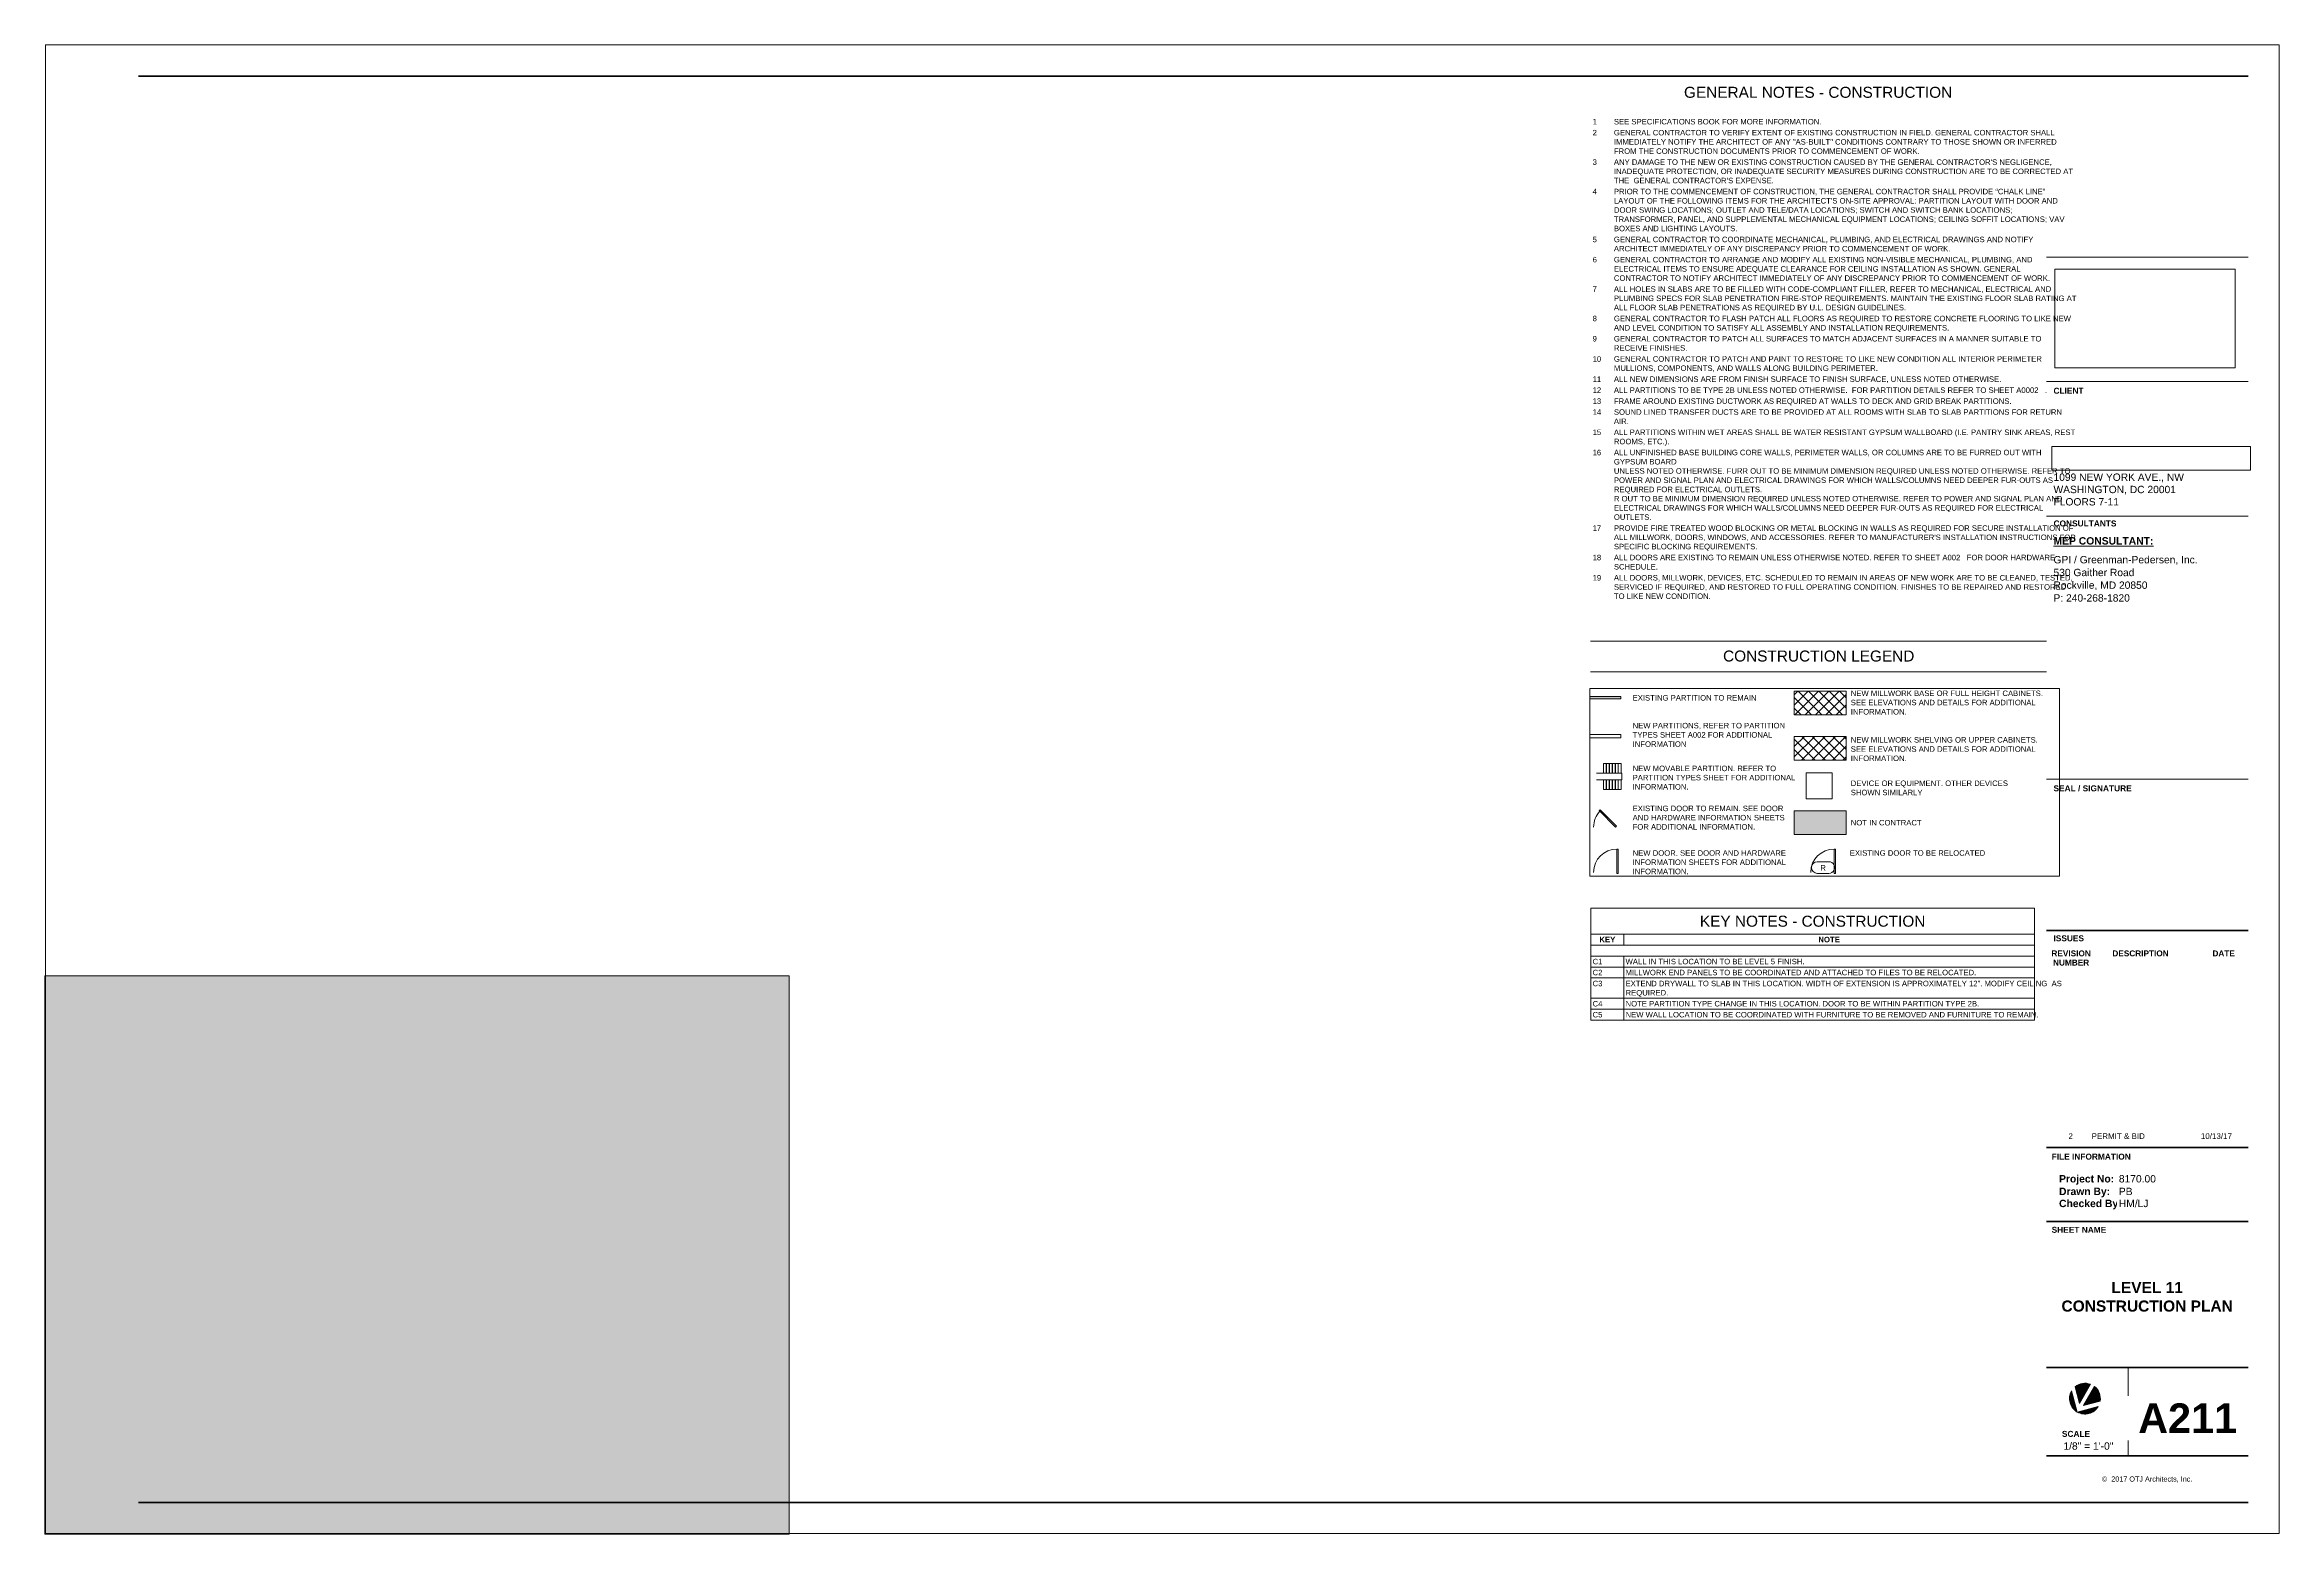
# Paper-space layout 'Layout1' of a CAD drawing. Header units: inches. Extents: x 0 to 36, y 0 to 24.
# The model-space entities are those that its viewports show. They can reach past a viewport. Long polylines and large blocks are cut down to what shows.
import ezdxf

# ---------------------------------------------------------------- set-up
doc = ezdxf.new("R2010")
doc.units = ezdxf.units.IN
doc.header["$MEASUREMENT"] = 0
doc.linetypes.add('Dash', pattern=[0.25, 0.125, -0.125])
doc.linetypes.add('Dash_2_', pattern=[0.25, 0.125, -0.125])
for name, color, linetype, lineweight in [('A-ANNO-NOTE', 131, 'Continuous', 9), ('A-DETL', 90, 'Continuous', 9), ('A-DETL-GENF', 92, 'Continuous', 9), ('A-DETL-THIN', 151, 'Continuous', 9), ('A-DOOR-IDEN', 31, 'Continuous', 9), ('A-WALL', 113, 'Continuous', 13), ('G-ANNO-REFR', 1, 'Dash', 9), ('G-ANNO-SCHD', 231, 'Continuous', 9), ('G-ANNO-TEXT', 231, 'Continuous', 9), ('G-ANNO-TTLB', 6, 'Continuous', 9), ('G-ANNO-TTLB-THIN', 151, 'Continuous', 9), ('G-ANNO-TTLB-WIDE', 214, 'Continuous', 50), ('Q-SPCQ-HDLN', 91, 'Dash_2_', 9)]:
    doc.layers.add(name, color=color, linetype=linetype, lineweight=lineweight)
doc.layers.add('G-ANNO-NPLT', color=191, linetype='Continuous', plot=False)
doc.styles.add('Arial_1', font='arial.ttf', dxfattribs={"height": 0.09220621257485029})
doc.styles.add('Arial_B_2', font='arialbd.ttf', dxfattribs={"height": 0.09513339392643282})
doc.styles.add('Swis721 Lt BT_1', font='swissl.ttf', dxfattribs={"height": 8.514637904468403})
doc.styles.add('Swis721 Lt BT_2', font='swissl.ttf', dxfattribs={"height": 0.09608532357473035})
doc.styles.add('Swis721 Lt BT_3', font='swissl.ttf', dxfattribs={"height": 0.08333333333333331})
doc.styles.add('Swis721 Lt BT_4', font='swissl.ttf', dxfattribs={"height": 0.1182588597842835})
doc.styles.add('Swis721 Lt BT_5', font='swissl.ttf', dxfattribs={"height": 0.1773882896764253})
doc.styles.add('Swis721 Lt BT_6', font='swissl.ttf', dxfattribs={"height": 0.08869414483821263})
doc.styles.add('Swis721 Lt BT_B_1', font='', dxfattribs={"height": 0.1192218798151002})
doc.styles.add('Swis721 Lt BT_B_2', font='', dxfattribs={"height": 0.4768875192604006})
doc.styles.add('Swis721 Lt BT_B_3', font='', dxfattribs={"height": 0.1788328197226502})
doc.styles.add('Swis721 Lt BT_B_4', font='', dxfattribs={"height": 0.08941640986132511})
doc.styles.get('Swis721 Lt BT_B_1').set_extended_font_data('Swis721 Lt BT', bold=True)
doc.styles.get('Swis721 Lt BT_B_2').set_extended_font_data('Swis721 Lt BT', bold=True)
doc.styles.get('Swis721 Lt BT_B_3').set_extended_font_data('Swis721 Lt BT', bold=True)
doc.styles.get('Swis721 Lt BT_B_4').set_extended_font_data('Swis721 Lt BT', bold=True)
picture_1 = doc.add_image_def('image1.jpg', size_in_pixel=(1248, 150))
picture_2 = doc.add_image_def('image2.jpg', size_in_pixel=(2551, 1396))
pattern_1 = [(45, (1285.537, 0), (-8.012226937624769, 8.01222693762477), []), (135, (1285.537, 0), (-8.01222693762477, -8.012226937624769), [])]

# ---------------------------------------------------------------- blocks, each defined once
blk = doc.blocks.new('TB-DC_VA-24 x 36 - DC_VA 24X36-3374688-LEVEL 11 CONSTRUCTION PLAN')
at = {"layer": 'G-ANNO-TTLB'}
h = blk.add_hatch(color=256, dxfattribs=at)
edge = h.paths.add_edge_path(flags=0)
edge.add_line((32.66517749473161, 2.311137523626253), (32.75616867069017, 1.971553831908551))
edge.add_arc((32.88046492856971, 2.186841265746675), 0.2485925157591483, 149.9999999999986, 240.0000000000104, ccw=False)
h = blk.add_hatch(color=256, dxfattribs=at)
edge = h.paths.add_edge_path(flags=0)
edge.add_line((32.79448804294488, 2.111040377379424), (32.72269999401936, 2.378957023345547))
edge.add_arc((32.88046492856972, 2.186841265746635), 0.2485925157591917, 68.45651933527552, 129.3927463647064, ccw=False)
edge.add_line((32.97174988950517, 2.418066901865336), (32.79448804294488, 2.111040377379424))
h = blk.add_hatch(color=256, dxfattribs=at)
edge = h.paths.add_edge_path(flags=0)
edge.add_line((33.12572452239279, 2.146270703399233), (32.85780787642671, 2.074482654473722))
edge.add_line((32.85780787642671, 2.074482654473722), (33.03506972298693, 2.38150917895962))
edge.add_arc((32.88046492856969, 2.186841265746723), 0.2485925157591436, -9.39274636469412, 51.5434806647329, ccw=False)
h = blk.add_hatch(color=256, dxfattribs=at)
edge = h.paths.add_edge_path(flags=0)
edge.add_line((32.75616867069017, 1.97155383190856), (33.09575236240782, 2.062545007867137))
edge.add_arc((32.88046492856971, 2.186841265746674), 0.248592515759136, 240.0000000000069, 330.0000000000087, ccw=False)
at = {"layer": 'A-ANNO-NOTE'}
for p, q in [((32.75616867069017, 1.971553831908565), (32.66517749473162, 2.311137523626257)), ((32.66517749473162, 2.311137523626253), (32.75616867069017, 1.971553831908569)), ((32.75616867069017, 1.971553831908551), (32.66517749473161, 2.311137523626253)), ((32.72269999401936, 2.378957023345545), (32.79448804294488, 2.111040377379423)), ((32.79448804294488, 2.111040377379424), (32.72269999401936, 2.378957023345546)), ((32.72269999401936, 2.378957023345547), (32.79448804294488, 2.111040377379424)), ((32.97174988950518, 2.418066901865338), (32.79448804294488, 2.111040377379423)), ((32.79448804294488, 2.111040377379423), (32.97174988950518, 2.418066901865338)), ((32.79448804294488, 2.111040377379424), (32.97174988950517, 2.418066901865336)), ((33.03506972298698, 2.381509178959574), (32.85780787642671, 2.074482654473721)), ((32.85780787642671, 2.07448265447372), (33.03506972298698, 2.381509178959573)), ((33.03506972298693, 2.38150917895962), (32.85780787642671, 2.074482654473722)), ((33.09575236240781, 2.062545007867142), (32.75616867069017, 1.971553831908566)), ((32.75616867069018, 1.971553831908561), (33.09575236240781, 2.062545007867137)), ((33.09575236240782, 2.062545007867137), (32.75616867069017, 1.97155383190856)), ((33.12572452239277, 2.146270703399232), (32.85780787642671, 2.07448265447372)), ((32.85780787642671, 2.07448265447372), (33.12572452239277, 2.146270703399233)), ((32.85780787642671, 2.074482654473722), (33.12572452239279, 2.146270703399233))]:
    blk.add_line(p, q, dxfattribs=at)
for centre, radius, start, end in [((32.88046492856971, 2.186841265746674), 0.2485925157591424, 149.9999999999968, 240.0000000000108), ((32.8804649285697, 2.186841265746679), 0.2485925157591398, 149.999999999994, 239.9999999953111), ((32.88046492856971, 2.186841265746675), 0.2485925157591486, 149.9999999999979, 240.00000000001), ((32.88046492856973, 2.186841265746622), 0.2485925157592049, 68.4565193352762, 129.3927463647056), ((32.88046492856973, 2.18684126574662), 0.2485925157592115, 68.45651933527687, 129.3927463647065), ((32.88046492856972, 2.186841265746635), 0.2485925157591917, 68.4565193352751, 129.3927463647061), ((32.88046492856969, 2.186841265746727), 0.2485925157591366, 350.6072536353049, 51.54348066473147), ((32.88046492856969, 2.186841265746724), 0.2485925157591366, 350.6072536353153, 51.54348066473151), ((32.88046492856969, 2.186841265746723), 0.2485925157591436, 350.6072536353055, 51.54348066473253), ((32.88046492856971, 2.186841265746673), 0.248592515759136, 240.0000000000082, 330.0000000000084), ((32.8804649285697, 2.186841265746679), 0.2485925157591307, 239.9999999953101, 330.0000000000065), ((32.88046492856971, 2.186841265746674), 0.2485925157591396, 240.0000000000067, 330.0000000000076)]:
    blk.add_arc(centre, radius, start, end, dxfattribs=at)
at = {"layer": 'G-ANNO-TTLB'}
for p, q in [((0.01249999999996198, 24.0124999999998), (0.01249999999996198, 0.01249999999916795)), ((36.0125, 24.0125), (0.01249999999999929, 24.0125)), ((36.0125, 0.01249999999988205), (36.0125, 24.0125)), ((32.26249999999998, 20.58615224385849), (35.51249999999998, 20.58615224385849)), ((32.26249999999998, 20.58615224385849), (35.51249999999998, 20.58615224385849)), ((0.01249999999996198, 0.01249999999916529), (36.01249999999995, 0.01249999999916529))]:
    blk.add_line(p, q, dxfattribs=at)
at = {"layer": 'G-ANNO-TTLB-THIN'}
for p, q in [((32.26249999999998, 18.58047974385848), (35.51249999999999, 18.58047974385848)), ((32.26249999999998, 16.41007603562076), (35.51249999999999, 16.41007603562076)), ((32.26249999999997, 12.17184017249794), (35.51249999999999, 12.17184017249794)), ((33.57501179533868, 2.690203614458643), (33.57501179533868, 1.262499999999882))]:
    blk.add_line(p, q, dxfattribs=at)
at = {"layer": 'G-ANNO-TTLB-WIDE'}
for p, q in [((35.51249999999999, 23.50249999999988), (1.512500000000036, 23.50249999999988)), ((32.26249999999997, 9.731457673865457), (35.51249999999999, 9.731457673865457)), ((35.51249999999999, 6.238084377275196), (32.26249999999996, 6.238084377275206)), ((35.51249999999999, 5.04106319586103), (32.26249999999996, 5.041063195861041)), ((32.26249999999996, 2.690203614458643), (35.51249999999999, 2.690203614458643)), ((32.26249999999995, 1.262499999999882), (35.51249999999999, 1.262499999999882)), ((1.512499999999998, 0.512499999999882), (32.26249999999998, 0.512499999999882)), ((32.26249999999998, 0.512499999999882), (35.51249999999999, 0.512499999999882))]:
    blk.add_line(p, q, dxfattribs=at)
at = {"layer": 'G-ANNO-TTLB', "attachment_point": 1, "bg_fill": 3, "box_fill_scale": 1.25, "bg_fill_color": 0, "bg_fill_transparency": 0}
for s, insert, char_height, width, line_spacing_factor, style in [('DESCRIPTION', (33.32202222069675, 9.411992460571073), 0.09513339392643282, 1.053, 0.9385317878468563, 'Arial_B_2'), ('DATE', (34.93478327608478, 9.411992460571073), 0.09513339392643282, 0.41625, 0.9385317878468563, 'Arial_B_2'), ('Project No:', (32.46268918111955, 5.79106529491365), 0.1192218798151002, 0.9719999999999999, 0.9985383491037771, 'Swis721 Lt BT_B_1'), ('\\fSwis721 Lt BT|b1|i0|c0|p34|;SCALE', (32.50898079860782, 1.667155000893929), 0.09608532357473035, 0.4960054163845632, 1.006669768884753, 'Swis721 Lt BT_2')]:
    blk.add_mtext(s, dxfattribs=dict(at, insert=insert, char_height=char_height, width=width, line_spacing_factor=line_spacing_factor, style=style))
at = {"layer": 'G-ANNO-TTLB', "insert": (33.88280484204999, 0.932760695162638), "char_height": 0.08333333333333331, "width": 1.691133294186729, "attachment_point": 2, "line_spacing_factor": 1.006669768884753, "style": 'Swis721 Lt BT_3'}
blk.add_mtext('©  2017 OTJ Architects, Inc.', dxfattribs=at)
at = {"layer": 'G-ANNO-TTLB'}
image = blk.add_image(picture_2, insert=(32.39394147330498, 18.80362172958001), size_in_units=(2.9068955071309204, 1.5907589682300123), dxfattribs=at)
image.dxf.flags = 7
at = {"layer": 'G-ANNO-TTLB', "attachment_point": 1, "bg_fill": 3, "box_fill_scale": 1.25, "bg_fill_color": 0, "bg_fill_transparency": 0}
for s, insert, char_height, width, line_spacing_factor, style in [('\\fSwis721 Lt BT|b1|i0|c0|p34|;CLIENT', (32.37337726309554, 18.4818786766096), 0.09608532357473035, 0.5374407582938387, 1.006669768884753, 'Swis721 Lt BT_2'), ('\\fSwis721 Lt BT|b1|i0|c0|p34|;CONSULTANTS', (32.37428590828188, 16.34272496837187), 0.09608532357473035, 1.134597156398104, 1.006669768884753, 'Swis721 Lt BT_2'), ('\\fSwis721 Lt BT|b1|i0|c0|p34|;SEAL / SIGNATURE', (32.37325769334894, 12.07303768922743), 0.09608532357473035, 1.395396073121191, 1.006669768884753, 'Swis721 Lt BT_2'), ('\\fSwis721 Lt BT|b1|i0|c0|p34|;ISSUES', (32.37329619640249, 9.65579013132555), 0.09608532357473035, 0.547190250507786, 1.006669768884753, 'Swis721 Lt BT_2'), ('\\fSwis721 Lt BT|b1|i0|c0|p34|;FILE INFORMATION', (32.3437895233209, 6.136053448319706), 0.09608532357473035, 1.428300609343263, 1.006669768884753, 'Swis721 Lt BT_2'), ('Drawn By:', (32.46268918111955, 5.587734365212077), 0.1192218798151002, 0.8879999999999998, 0.9985383491037771, 'Swis721 Lt BT_B_1'), ('\\fSwis721 Lt BT|b1|i0|c0|p34|;SHEET NAME', (32.3437895233209, 4.956461656030365), 0.09608532357473035, 0.9859174001354094, 1.006669768884753, 'Swis721 Lt BT_2')]:
    blk.add_mtext(s, dxfattribs=dict(at, insert=insert, char_height=char_height, width=width, line_spacing_factor=line_spacing_factor, style=style))
at = {"layer": 'G-ANNO-TTLB', "bg_fill": 3, "box_fill_scale": 1.25, "bg_fill_color": 0, "bg_fill_transparency": 0}
for s, insert, char_height, width, attachment_point, line_spacing_factor, style in [('\\LMEP CONSULTANT:', (32.37329619640249, 16.07384631350395), 0.1192218798151002, 1.7925, 1, 0.9985383491037771, 'Swis721 Lt BT_B_1'), ('REVISION\\PNUMBER', (32.65724285685402, 9.411992460571073), 0.09513339392643282, 0.7357499999999999, 2, 0.9385317878468563, 'Arial_B_2'), ('Checked By:', (32.46268918111955, 5.393544271185731), 0.1192218798151002, 1.1115, 1, 0.9985383491037771, 'Swis721 Lt BT_B_1')]:
    blk.add_mtext(s, dxfattribs=dict(at, insert=insert, char_height=char_height, width=width, attachment_point=attachment_point, line_spacing_factor=line_spacing_factor, style=style))
blk = doc.blocks.new('Family - ___-1369240-CONSTRUCTION PLAN SYMBOLS')
at = {"layer": 'A-WALL'}
for p, q in [((968.0370368221609, -427.9789121708199), (920.0370368221609, -427.9789121708199)), ((920.0370368221609, -427.9789121708199), (920.0370368221609, -432.97891217082)), ((968.0370368221609, -432.97891217082), (968.0370368221609, -427.9789121708199)), ((920.0370368221609, -432.97891217082), (968.0370368221609, -432.97891217082))]:
    blk.add_line(p, q, dxfattribs=at)
blk = doc.blocks.new('Family - ___-5542922-CONSTRUCTION PLAN SYMBOLS')
at = {"layer": 'Q-SPCQ-HDLN'}
for p, q in [((1254.812221408976, -527.3010912819044), (1254.812221408976, -487.3010912819081)), ((1254.812221408976, -487.3010912819081), (1294.812221408977, -487.3010912819081)), ((1294.812221408977, -487.3010912819081), (1294.812221408977, -527.3010912819044)), ((1294.812221408977, -527.3010912819044), (1254.812221408976, -527.3010912819044))]:
    blk.add_line(p, q, dxfattribs=at)
blk = doc.blocks.new('Door Tag - Door Tag-41184-CONSTRUCTION PLAN SYMBOLS')
at = {"layer": 'A-DOOR-IDEN'}
for p, q in [((1271.780479958849, -624.6612179651167), (1289.780479958849, -624.6612179651167)), ((1271.780479958849, -642.6612179651169), (1289.780479958849, -642.6612179651169))]:
    blk.add_line(p, q, dxfattribs=at)
for centre, radius, start, end in [((1271.780479958849, -633.6612179651169), 8.999999999999773, 90.00000000000435, 270.000000000004), ((1289.780479958849, -633.6612179651167), 8.999999999999943, 269.9999999999833, 89.99999999998371)]:
    blk.add_arc(centre, radius, start, end, dxfattribs=at)

msp = doc.modelspace()

# ---------------------------------------------------------------- hatches: boundary and pattern name
at = {"layer": 'A-DETL-GENF'}
h = msp.add_hatch(color=9, dxfattribs=at)
h.paths.add_polyline_path([(131.7649005817636, -847.9934023072882), (290.5474737708257, -780.5795451286285), (225.5827525661294, -627.5652885248402), (209.0142113761313, -634.5997353997086), (202.6393634000833, -619.5847764199927), (206.8965580114019, -617.7773143757559), (211.4639439432134, -628.5350787441523), (296.1436233221438, -592.5829270645871), (297.9510853663805, -596.8401216759062), (229.8399471774482, -625.7578264806036), (294.804667396231, -778.7720807622259), (401.2880620836976, -733.5627343132777), (336.323366525161, -580.5485381150141), (334.7700657885985, -581.2080175095332), (332.9626037443614, -576.9508228982141), (428.6919528421274, -536.3073520656442), (430.4994148863645, -540.5645466769629), (340.5805611364801, -578.7410760707772), (405.5452557091028, -731.7552699468747), (515.3128700827396, -685.151551858646), (511.6880892321665, -685.151551858646), (511.6880892321665, -619.4027848786629), (491.8949682861371, -619.4027848786629), (491.8949682861371, -612.4027848786625), (492.0069584593399, -612.4027848786625), (492.0069584593399, -532.9381131245922), (471.7334802800979, -532.9381131245922), (471.7334802800979, -523.0579455151087), (467.3183953085825, -524.9324425105899), (465.5109332643456, -520.6752478992709), (471.7334802800979, -518.0333631426878), (471.7334802800979, -508.9381131245922), (497.5069584593397, -508.9379280809795), (497.5069584593397, -514.9379280809795), (537.5069584593399, -514.9379280809795), (537.5069584593399, -508.9379280809799), (555.6706375525221, -508.9379280809799), (555.6706375525221, -394.749853108082), (560.6082499095237, -394.749853108082), (560.6082499095237, -346.7498530476798), (555.6706375525224, -346.7498530476798), (555.6706375525224, -249.9772400213571), (575.8413525376656, -249.9772400213569), (575.8413525376656, -160.8418043405592), (555.73557380547, -160.8417334490035), (555.73557380547, 0.6582535666876196), (596.7334635364999, 0.6584493540500488), (596.7334635364999, -16.34211509228424), (638.7335150115285, -16.34211509228424), (638.7335150115285, 0.6584493540500488), (700.7334455503873, 0.6584493540500488), (700.7334455503873, -16.34211509228424), (742.7335150101653, -16.34211509228424), (742.7335150101653, 0.6584493540498783), (804.7334455503876, 0.6584493540498783), (804.7334455503876, -16.34211509228509), (846.7335150106524, -16.34211509228509), (846.7335150106524, 0.6584493540498783), (908.7334455503875, 0.6584493540493667), (908.7334455503875, -16.34211509228424), (950.7335150105075, -16.34211509228424), (950.7335150105104, 0.6584493540493667), (993.7334803340614, 0.6584493540493667), (993.7334802801233, -121.3417321479456), (988.1709845311793, -121.341732147947), (988.1709845311793, -199.9389344555795), (988.7334802801233, -199.9389344555795), (988.7334802801233, -160.9667332798394), (993.7334802801233, -160.9667332798394), (993.7334802801233, -227.3264629265263), (967.6086295582318, -227.3264629265263), (967.6086295582318, -227.4389344555792), (965.7334802837261, -227.4389344555792), (965.7334802837261, -267.4389344555794), (967.6086295582317, -267.4389344555794), (967.6086295582317, -342.437919421207), (968.7412392189522, -342.437919421207), (968.7412392189522, -337.812919421207), (970.7412392189517, -337.812919421207), (970.7412392189517, -342.437919421207), (1010.741239218952, -342.437919421207), (1010.741239218952, -337.812919421207), (1090.733480294598, -337.812919421207), (1090.733480294598, -342.4379194212074), (1178.733480294598, -342.4379194212077), (1178.733480294598, -337.8129194212075), (1330.733480294597, -337.8129194212075), (1330.733480294597, -342.4379194212077), (1247.358480280166, -342.4379194212077), (1247.358480280166, -499.312936219878), (1266.733480280165, -499.312936219878), (1266.733480280165, -523.3129362198783), (1247.358480280166, -523.3129362198783), (1247.358480280166, -524.6528885093084), (1372.420980294598, -524.6528885093084), (1372.420980294598, -342.4379194212079), (1370.733480294598, -342.4379194212079), (1370.733480294598, -337.8129194212082), (1378.733480294599, -337.8129194212082), (1378.733480294599, -342.4379194212082), (1377.045980294599, -342.4379194212082), (1377.045980294599, -524.6528885093084), (1492.420980294598, -524.6528885093084), (1492.420980294598, -342.4379194212086), (1418.733480294599, -342.4379194212086), (1418.733480294599, -337.8129194212085), (1497.045980294599, -337.8129194212085), (1497.045980294599, -372.9128688709876), (1498.733480294598, -372.9128688709876), (1498.733480294598, -377.5378688709875), (1497.045980294599, -377.5378688709875), (1497.045980294599, -524.6528885093084), (1723.695840537157, -524.6528885093084), (1723.695840537157, -372.9128688709876), (1723.296101291781, -372.9128688709876), (1723.296101291781, -377.5378688709875), (1538.733480294599, -377.5378688709875), (1538.733480294599, -372.9128688709876), (1552.420980280173, -372.9128688709876), (1552.420980280173, 120.9793909600652), (1556.170980280173, 120.9793909600652), (1556.170980280173, -1.341729336821174), (1582.733480280178, -1.341729336821174), (1582.733497611667, -12.95810903993475), (1723.695840537158, -12.95810903993475), (1723.695840537158, 162.6668909600653), (1556.170980280173, 162.6668909600653), (1556.170980280173, 160.9793909600653), (1552.420980280173, 160.9793909600653), (1552.420980280173, 168.9793909600655), (1556.170980280173, 168.9793909600655), (1556.170980280173, 167.2918909600655), (1723.695840537158, 167.2918909600655), (1723.695840537158, 284.9498731394816), (1723.296101291783, 284.9498731394816), (1723.296101291783, 338.9621311290135), (1556.170980280173, 338.9621311290135), (1556.170980280173, 208.9793909600654), (1552.420980280173, 208.9793909600654), (1552.420980280173, 343.5871311290136), (1723.296101291783, 343.5871311290136), (1723.296101291783, 351.5871328168294), (1732.420962948586, 351.5871328168294), (1732.420962948586, 355.5871328164284), (1737.045962948586, 355.5871328164284), (1737.045962948586, 351.5871328168294), (1910.234484195759, 351.5871328168294), (1910.234484195759, 580.432321162242), (1737.045962948586, 580.432321162242), (1737.045962948586, 395.5871328164285), (1732.420962948586, 395.5871328164285), (1732.420962948586, 418.9621311290128), (1730.733462948586, 418.9621311290128), (1730.733462948586, 423.587131129013), (1732.420962948586, 423.587131129013), (1732.420962948586, 580.432321162242), (1617.045962948586, 580.432321162242), (1617.045962948586, 406.9622728470338), (1661.420962948586, 406.9622728470329), (1661.420962948586, 423.5871311290133), (1690.733462948586, 423.5871311290133), (1690.733462948586, 418.9621311290131), (1666.045962948586, 418.9621311290131), (1666.045962948586, 402.3372728470327), (1610.733462948585, 402.337272847033), (1610.733462948585, 406.9622728470333), (1612.420962948586, 406.9622728470333), (1612.420962948586, 580.432321162242), (1497.045962948586, 580.432321162242), (1497.045962948586, 406.9622728470333), (1570.733462948585, 406.9622728470333), (1570.733462948585, 402.337272847033), (1418.733462948587, 402.337272847033), (1418.733462948587, 406.9622728470333), (1492.420962948585, 406.9622728470333), (1492.420962948585, 580.432321162242), (1377.045962948586, 580.432321162242), (1377.045962948586, 406.9622728470336), (1378.733462948586, 406.9622728470336), (1378.733462948586, 402.3372728470337), (1298.733462948587, 402.3372728470337), (1298.733462948587, 406.9622728470336), (1372.420962948585, 406.9622728470336), (1372.420962948585, 580.432321162242), (1257.045962948586, 580.432321162242), (1257.045962948586, 577.1464684918905), (1266.733601291803, 577.1464684918905), (1266.733601291803, 553.1464684918905), (1257.045962948586, 553.1464684918905), (1257.045962948586, 406.9622728470339), (1258.733462948586, 406.9622728470339), (1258.733462948586, 402.3372728470341), (1250.733462948585, 402.3372728470342), (1250.733462948585, 406.9622728470345), (1252.420962948585, 406.9622728470345), (1252.420962948585, 553.1464684918905), (1242.733618623293, 553.1464684918905), (1242.733618623293, 577.1464684918905), (1252.420962948585, 577.1464684918905), (1252.420962948585, 580.432321162242), (1137.045962948586, 580.432321162242), (1137.045962948586, 406.9622728470345), (1210.733462948585, 406.9622728470345), (1210.733462948585, 402.3372728470342), (998.733462948585, 402.3372728470342), (998.733462948585, 406.9622728470345), (1132.420962948586, 406.9622728470345), (1132.420962948586, 580.432321162242), (957.0459629485856, 580.432321162242), (957.0459629485856, 577.1464684918915), (966.733601291803, 577.1464684918915), (966.733601291803, 553.1464684918914), (957.0459629485856, 553.1464684918914), (957.0459629485856, 406.962272847035), (958.7334629485847, 406.962272847035), (958.7334629485847, 402.3372728470349), (950.7334629485858, 402.3372728470353), (950.7334629485858, 406.9622728470353), (952.4209629485852, 406.9622728470353), (952.4209629485852, 553.1464684918914), (942.7336186232928, 553.1464684918914), (942.7336186232928, 577.1464684918915), (952.4209629485852, 577.1464684918915), (952.4209629485852, 580.432321162242), (837.0459629485856, 580.432321162242), (837.0459629485856, 406.9622728470353), (910.7334629485857, 406.9622728470353), (910.7334629485857, 402.3372728470353), (830.7334629485848, 402.3372728470353), (830.7334629485848, 406.9622728470353), (832.4209629485852, 406.9622728470353), (832.4209629485852, 580.432321162242), (657.0459629485853, 580.432321162242), (657.0459629485853, 406.962272847036), (790.7334629485847, 406.962272847036), (790.7334629485847, 402.3372728470356), (518.7334629485854, 402.3372728470356), (518.7334629485854, 406.962272847036), (652.420962948585, 406.962272847036), (652.420962948585, 580.432321162242), (477.0459629485853, 580.432321162242), (477.0459629485853, 406.9622728470367), (478.7334629485853, 406.962272847036), (478.7334629485853, 402.3372728470366), (470.7334629485848, 402.3372728470368), (470.7334629485848, 406.962272847037), (472.4209629485851, 406.962272847037), (472.4209629485851, 580.432321162242), (357.0459629485851, 580.432321162242), (357.0459629485851, 406.962272847037), (430.7334629485845, 406.962272847037), (430.7334629485845, 402.3372728470368), (278.7334629485851, 402.3372728470368), (278.7334629485851, 406.962272847037), (352.4209629485849, 406.962272847037), (352.4209629485849, 580.432321162242), (237.045962948585, 580.432321162242), (237.045962948585, 577.1464684918936), (246.7334629486274, 577.1464684918936), (246.7334629486274, 553.1464684918938), (237.045962948585, 553.1464684918938), (237.045962948585, 406.9622728470374), (238.733462948585, 406.9622728470374), (238.733462948585, 402.3372728470373), (230.7334629485845, 402.3372728470373), (230.7334629485845, 406.9622728470374), (232.4209629485847, 406.9622728470374), (232.4209629485847, 553.1464684918938), (222.7334802801171, 553.1464684918938), (222.7334802801171, 577.1464684918936), (232.4209629485847, 577.1464684918936), (232.4209629485847, 580.432321162242), (117.045962948585, 580.432321162242), (117.045962948585, 406.9622728470375), (190.7334629485845, 406.9622728470375), (190.7334629485845, 402.3372728470375), (112.4209629485849, 402.3372728470375), (112.4209629485849, 418.9621311290124), (110.7334629485848, 418.9621311290124), (110.7334629485848, 423.5871311290123), (112.4209629485849, 423.5871311290123), (112.4209629485849, 580.432321162242), (-120.3534473380868, 580.432321162242), (-120.3534473380868, 406.9622728470385), (52.42096294858485, 406.9622728470385), (52.42096294858485, 423.5871311290121), (70.73346294858473, 423.5871311290123), (70.73346294858473, 418.9621311290122), (57.04596294858482, 418.9621311290122), (57.04596294858482, 328.6497728470378), (52.42096294858485, 328.6497728470378), (52.42096294858485, 402.3372728470378), (-120.3534473380868, 402.3372728470378), (-120.3534473380868, 286.9622728470384), (52.42096294858468, 286.9622728470384), (52.42096294858468, 288.6497728470377), (57.04596294858465, 288.6497728470377), (57.04596294858465, 280.6497728470378), (52.42096294858468, 280.6497728470378), (52.42096294858468, 282.3372728470378), (-120.3534473380868, 282.3372728470378), (-120.3534473380868, 166.9622728470382), (52.42096294858468, 166.9622728470382), (52.42096294858468, 240.6497728470377), (57.04596294858465, 240.6497728470377), (57.0459629485844, 160.6497728470382), (52.42096294858468, 160.6497728470382), (52.42096294858468, 162.3372728470377), (-120.3534473380868, 162.3372728470377), (-120.3534473380868, 0.5498509733604918), (-80.76277963279912, 0.5498509733604918), (-80.76277963279912, -13.0377271529619), (52.42096294858383, -13.0377271529619), (52.44567136519107, 120.6497728470382), (57.0459629485844, 120.6497728470382), (57.04596294858414, -19.35022715296264), (52.42096294858417, -19.35022715296264), (52.42096294858417, -17.66272715296247), (-80.76277963279912, -17.66272715296247), (-80.76277963279917, -30.95014902663968), (-120.3534473380868, -30.95014902663968), (-120.3534473380868, -193.037727152962), (52.42096294858383, -193.037727152962), (52.42096294858417, -59.35022715296258), (57.04596294858414, -59.35022715296258), (57.04596294858414, -218.7685782842293), (71.24748488134213, -252.2180456395407), (66.99029027002308, -254.0255076837775), (52.42096294858391, -219.7097321679713), (52.42096294858391, -197.6627271529628), (-120.3534473380868, -197.6627271529628), (-120.3534473380868, -254.1691410194723), (-75.11026976706638, -360.732176677495), (83.6726764350745, -293.3182633531136), (82.62239443639623, -290.8444881059953), (86.8795890477152, -289.0370260617586), (141.9827562341804, -418.823932050077), (137.7255616228615, -420.6313940943136), (85.48013847931139, -297.5754579644325), (-73.3028047850975, -364.9893700415513), (-4.765686685034182, -526.4175400353686), (-2.442673675134813, -525.4312666259974), (-6.070805219378811, -516.8857822016951), (16.02057794151034, -507.5065077074294), (19.64871457819924, -516.0520041261724), (154.0171451837534, -459.0036752530942), (153.3576657892345, -457.4503745165316), (157.6148604005536, -455.6429124722947), (160.7412812338282, -463.0067085567383), (156.4840866225092, -464.8141706009752), (155.8246072279903, -463.2608698644133), (21.45617893386519, -520.3091977561359), (25.39985243577608, -529.5978908683188), (3.308469274886931, -538.9771653625842), (-0.6352093194687426, -529.6884602559609), (-2.958221703065433, -530.6747333994249), (42.32610365599275, -637.334686061056), (201.1088589849524, -569.9208537750253), (172.1161907888822, -501.6331510231932), (176.3733854002013, -499.8256889789564), (207.1735156405082, -572.3705863421075), (190.6049744505102, -579.4050332169755), (191.2644538450292, -580.9583339535382), (187.0072592337102, -582.7657959977751), (186.3477798391912, -581.2124952612124), (44.13356863796162, -641.5918794251127), (118.3172803416576, -816.3196934279237)], flags=0)
h.paths.add_polyline_path([(225.755919458898, -805.760098271263), (216.3766449646329, -783.6687151103739), (238.4680281255222, -774.2894406161085), (247.8473026197878, -796.3808237769973), (232.983480280111, -802.6915137298399)], flags=0)
h.paths.add_polyline_path([(446.6697510677, -711.9673533286443), (437.2904765734347, -689.8759701677552), (459.3818597343238, -680.4966956734895), (468.7611342285896, -702.5880788343786), (455.3311543876886, -708.2900064349676)], flags=0)
h.paths.add_polyline_path([(516.3130892321674, -684.7268917115492), (516.7337343546027, -684.5482996303322), (516.7337343546027, -619.4027848786629), (516.3130892321674, -619.4027848786629), (516.3130892321674, -684.6648842026239)], flags=0)
h.paths.add_polyline_path([(259.5481648160043, -539.2701050791017), (242.8901825116114, -500.034888110833), (350.1058233864532, -454.5146495014077), (225.0139504470237, -159.8866500885517), (118.3153013899559, -205.3937616718271), (108.2465035856302, -181.6783164730311), (108.2465035856307, 0.5871311290174502), (112.8715035856306, 0.5871311290174502), (112.8715035856306, -27.02922933682015), (206.4209629485842, -27.02922933682015), (206.4209629485842, 0.5871311290174502), (264.7334629485854, 0.5871311290174502), (264.7334629485854, -4.037868870982606), (263.0459629485856, -4.037868870982606), (263.0459629485856, -31.65422933682038), (237.0459802801108, -31.6542293368202), (237.0459802801108, -151.8129194212043), (370.4209629485838, -151.8129194212043), (370.4209629485838, -4.037868870982606), (304.7334629485854, -4.037868870982606), (304.7334629485854, 0.5871311290174502), (498.0459802801722, 0.5871311290174502), (498.0459802801722, -98.12541942120468), (493.4209802801723, -98.12541942120468), (493.4209802801723, -4.037868870982606), (375.0459629485842, -4.037868870982606), (375.0459629485842, -151.8129194212046), (493.4209802801714, -151.8129194212046), (493.4209802801723, -138.125419421205), (498.0459802801722, -138.125419421205), (498.045980280172, -157.1254194212049), (493.4209802801719, -157.1254194212049), (493.4209802801719, -156.437919421205), (432.045980280172, -156.437919421205), (432.045980280172, -196.812919421205), (493.4209802801719, -196.812919421205), (493.4209802801719, -196.1254194212051), (498.0459802801718, -196.1254194212051), (498.0459802801716, -296.1254194212053), (493.4209802801718, -296.1254194212053), (493.4209802801719, -229.4379194212051), (466.4209802801718, -229.4379194212051), (466.4209802801718, -201.437919421205), (306.400235374102, -201.4379194212045), (306.400235374102, -156.4379194212045), (237.0459802801108, -156.4379194212045), (237.0459802801111, -179.2643334492411), (304.3604937092957, -337.8129194212046), (493.4209802801718, -337.8129194212046), (493.4209802801718, -336.1254194212053), (498.0459802801716, -336.1254194212053), (498.0459802801716, -448.8758938157191), (416.5040075704749, -483.4958804832577), (414.6965455262378, -479.2386858719386), (493.4209802801716, -445.8149313192531), (493.4209802801718, -342.4379194212053), (306.3241165489533, -342.4379194212048), (372.0860578757753, -497.3296697583377), (377.8775651040195, -494.8707900383116), (379.6850271482569, -499.1279846496303), (370.6718614444393, -502.9546725028833), (356.9937528074013, -470.7380720597304), (283.7380588975093, -501.8399826734302), (293.5081240014923, -524.8518454373167), (259.8117681091456, -539.1581879621764)], flags=0)
h.paths.add_polyline_path([(259.8117681091456, -534.1336055897548), (287.4434673459366, -522.4021128702349), (274.4004304321191, -491.6812760804465), (246.7687145159701, -503.4127758814628), (249.7353297611826, -510.4001643106478), (271.8267129222022, -501.0208898166823), (281.2059874161659, -523.1122729776982), (259.1146042551508, -532.4915474716652), (259.5481648160043, -533.5127301313132)], flags=0)
h.paths.add_polyline_path([(963.7412392189516, -524.653091929666), (967.6086295582317, -524.653091929666), (967.6086295582317, -523.3129362198773), (943.9420846501716, -523.3129362198773), (943.9420846501716, -499.3129362198777), (967.6086295582317, -499.3129362198777), (967.6086295582317, -457.4378800480579), (965.7334802837261, -457.4378800480579), (965.7334802837261, -499.085606550956), (942.7334802837256, -499.085606550956), (942.7334802837256, -524.653091929666), (963.2334802837261, -524.653091929666)], flags=0)
h.paths.add_polyline_path([(1566.733480207883, -523.3129362198794), (1542.733480207883, -523.3129362198794), (1542.733480207883, -499.3129362198794), (1566.733480207883, -499.3129362198794)], flags=0)
h.paths.add_polyline_path([(281.9305968532724, -497.5827880621115), (355.1862884517927, -466.4808784297427), (351.9133124565015, -458.7719061808456), (278.657625043438, -489.8738140362093), (279.4250128045404, -491.6812760804462)], flags=0)
h.paths.add_polyline_path([(560.1706375525217, -441.9380093545551), (560.6082499095237, -441.9380093545551), (560.6082499095237, -437.3130093545552), (560.1706375525217, -437.3130093545552)], flags=0)
h.paths.add_polyline_path([(1042.545980280123, -276.8561532104828), (1037.920980280123, -276.8561532104828), (1037.920980280123, -158.5436532104838), (1086.733480280172, -158.5436532104838), (1086.733480280172, -163.1686532104837), (1042.545980280123, -163.1686532104837), (1042.545980280123, -254.4245309066751)], flags=0)
h.paths.add_polyline_path([(1374.7334802946, -276.7311532104839), (1374.7334802946, -276.1061532104838), (1372.420980294598, -276.1061532104838), (1372.420980294598, -163.1686532104934), (1340.733480280172, -163.1686532104837), (1340.733480280172, -158.5436532104838), (1372.420980294598, -158.5436532104838), (1372.420980294596, -4.037868870985675), (1283.045980294599, -4.037868870985675), (1283.045980294599, -33.03786887098573), (1272.045980294599, -33.03786887098573), (1272.045980294599, -158.5436532104838), (1304.733480280172, -158.5436532104838), (1304.733480280172, -163.1686532104837), (1122.733480280172, -163.1686532104837), (1122.733480280172, -158.5436532104838), (1159.420980294598, -158.5436532104838), (1159.420980294598, -156.8561532104842), (1164.045980294599, -156.8561532104842), (1164.045980294599, -158.5436532104838), (1267.420980294598, -158.5436532104838), (1267.420980294599, -33.03786887098573), (1223.420980294599, -33.03786887098573), (1223.420980294599, -4.037868870985675), (1164.045980294601, -4.037868870985675), (1164.045980294599, -116.8561532104841), (1159.420980294599, -116.8561532104841), (1159.420980294599, -97.16865321048373), (1037.920980280124, -97.16865321048373), (1037.920980280124, -90.85615321048384), (1042.545980280123, -90.85615321048384), (1042.545980280123, -92.54365321048367), (1159.420980294598, -92.54365321048367), (1159.420980294599, -4.037868870985675), (1042.545980280124, -4.037868870985675), (1042.545980280123, -50.8561532104839), (1037.920980280124, -50.8561532104839), (1037.920980280124, 0.5871311290143807), (1491.045980280173, 0.5871311290143807), (1491.045980280173, -5.725368870985334), (1486.420980280173, -5.725368870985334), (1486.420980280173, -4.037868870985675), (1377.045980294599, -4.037868870985675), (1377.045980294599, -103.2081090399302), (1486.420980280173, -103.2081090399349), (1486.420980280173, -45.72536887098561), (1491.045980280173, -45.72536887098561), (1491.045980280173, -276.7311532104839), (1377.045980294599, -276.7311532104839)], flags=0)
h.paths.add_polyline_path([(471.0459802801722, -224.8129194212052), (471.7334802800965, -224.8129194212052), (471.7334802800965, -201.437919421205), (471.0459802801718, -201.437919421205), (471.045980280172, -216.7463745832536)], flags=0)
h.paths.add_polyline_path([(968.132164249468, -222.3264629265263), (968.132164249468, -204.9389344555794), (967.6086295582318, -204.9389344555794), (967.6086295582318, -222.3264629265263)], flags=0)
h.paths.add_polyline_path([(350.1058481008927, -196.812919421205), (427.4209802801719, -196.812919421205), (427.4209802801719, -156.437919421205), (311.025235374102, -156.4379194212045), (311.0252353741021, -196.812919421205)], flags=0)
h.paths.add_polyline_path([(232.4209802801109, -168.3708845811632), (232.4209802801109, -157.6784374015437), (228.5773937452422, -159.3179303351908), (231.545761520347, -166.3094465686509)], flags=0)
h.paths.add_polyline_path([(1304.827230280173, -164.9186532104838), (1304.827230280173, -163.1686532104837), (1340.639730280173, -163.1686532104837), (1340.639730280173, -164.9186532104838), (1317.101723517957, -164.9186532104838)], flags=0)
h.paths.add_polyline_path([(1122.639730280172, -164.9186532104838), (1086.827230280172, -164.9186532104838), (1086.827230280172, -163.1686532104837), (1122.639730280172, -163.1686532104837)], flags=0)
h.paths.add_polyline_path([(1272.045980294599, -28.41286887098567), (1278.420980294599, -28.41286887098567), (1278.420980294599, -4.037868870985675), (1268.733497611638, -4.037868870985675), (1268.733497611638, -28.41286887098567)], flags=0)
h.paths.add_polyline_path([(1240.733480280148, -28.41286887098567), (1240.733480280148, -4.037868870985675), (1228.045980294602, -4.037868870985675), (1228.045980294601, -28.41286887098346)], flags=0)
h.paths.add_polyline_path([(-120.3534473380868, -27.45014902663945), (-84.26277963279918, -27.45014902663945), (-84.26277963279918, -27.34172933681918), (-117.7521313074207, -27.34172933681918), (-117.7521313074207, -17.66272715296247), (-120.3534473380868, -17.66272715296247), (-120.3534473380868, -27.34172933681918)], flags=0)
h.paths.add_polyline_path([(258.4209629485853, -27.02922933682032), (258.4209629485856, -4.037868870982606), (248.7334802801109, -4.037868870982606), (248.7334802801109, -27.02922933682032)], flags=0)
h.paths.add_polyline_path([(211.0459629485843, -27.02922933682015), (220.7334802801107, -27.02922933682015), (220.7334802801107, -4.037868870982606), (211.0459629485844, -4.037868870982606)], flags=0)
h.paths.add_polyline_path([(-117.7521313074207, -13.0377271529619), (-117.7521313074207, -2.950149026639564), (-120.3534473380868, -2.950149026639564), (-120.3534473380868, -13.0377271529619)], flags=0)
h.paths.add_polyline_path([(558.4834802801724, 71.9621311290175), (430.4209629485848, 71.9621311290175), (430.4209629485848, 101.5871311290177), (435.045962948585, 101.5871311290177), (435.045962948585, 76.58713112901738), (554.9834802801695, 76.58713112901806), (554.9834802801627, 221.9621311290146), (396.0459629485848, 221.9621311290166), (396.0459629485848, 146.5871311290165), (432.7334629485849, 146.5871311290165), (432.7334629485849, 141.9621311290166), (354.7334629485853, 141.9621311290166), (354.7334629485853, 146.5871311290165), (378.7334629485864, 146.5871311290165), (378.7334629485864, 221.9621311290168), (266.0459629485849, 221.9621311290166), (266.0459629485849, 219.5246311290168), (229.3584629485847, 219.5246311290168), (229.3584629485847, 184.9935228470373), (266.0459629485849, 184.9935228470376), (266.0459629485849, 181.493522847037), (236.4834629485854, 181.493522847037), (236.48346294857, 76.58713112901806), (352.4209629485856, 76.58713112901755), (352.4209629485856, 101.5871311290177), (357.0459629485857, 101.5871311290173), (357.0459629485857, 71.9621311290175), (108.2465035856307, 71.9621311290175), (108.2465035856308, 131.868381129017), (112.8715035856308, 131.868381129017), (112.8715035856308, 76.58713112901738), (224.7334629485979, 76.58713112901806), (224.7334629485848, 173.5558811290171), (112.8715035856308, 173.5558811290171), (112.8715035856308, 171.8683811290169), (108.2465035856308, 171.8683811290169), (108.2465035856308, 178.180881129017), (224.7334629485848, 178.180881129017), (224.7334629485846, 343.3372728470374), (108.2465035856311, 343.3372728470374), (108.2465035856311, 347.9622728470383), (229.3584629485847, 347.9622728470375), (229.3584629485847, 226.5871311290165), (378.4209629485849, 226.5871311290174), (378.4209629485849, 347.9622728470371), (576.0459629485849, 347.9622728470364), (576.0459629485849, 221.9621311290168), (558.4834802801726, 221.9621311290168), (558.4834802801726, 76.58713112901738), (574.7334629485848, 76.58713112901738), (574.7334629485848, 71.9621311290175), (569.7355738054703, 71.9621311290175)], flags=0)
h.paths.add_polyline_path([(1491.045980280173, 72.65844935404935), (1238.108480334061, 72.65844935404935), (1238.108480334061, 102.283449354049), (1242.733480334062, 102.283449354049), (1242.733480334062, 77.28344935404839), (1354.983480280173, 77.28344935404839), (1354.983480280173, 179.4786517916188), (1328.636857310881, 179.4786517916188), (1328.636857310881, 182.9786517916188), (1362.420980280173, 182.9786517916187), (1362.420980280173, 217.9621311290145), (1218.73348033406, 217.9621311290145), (1218.73348033406, 144.5871311290144), (1242.733480334062, 144.5871311290144), (1242.733480334062, 139.9621311290145), (1174.10848033406, 139.9621311290145), (1174.10848033406, 144.5871311290145), (1202.10848033406, 144.5871311290145), (1202.10848033406, 217.9621311290145), (1042.733480334062, 217.9621311290145), (1042.733480334062, 77.28344935404856), (1174.10848033406, 77.28344935404856), (1174.10848033406, 102.2834493540494), (1178.733480334061, 102.2834493540494), (1178.733480334061, 72.65844935404935), (1038.108480334061, 72.65844935404935), (1038.108480334061, 95.96213112901425), (1033.420980334061, 95.96213112901425), (1033.420980334061, 100.5871311290143), (1038.108480334061, 100.5871311290143), (1038.108480334061, 217.9621311290145), (764.0459802801729, 217.9621311290145), (764.0459802801729, 79.65844935404981), (977.1084803340615, 79.65844935404913), (977.1084803340615, 100.5871311290145), (993.4209803340605, 100.5871311290143), (993.4209803340605, 95.96213112901425), (981.7334803340614, 95.96213112901442), (981.7334803340614, 79.65844935404913), (986.4209803340613, 79.65844935404913), (986.4209803340613, 72.65844935404935), (759.4209802801727, 72.65844935404935), (759.4209802801728, 104.8366344681609), (646.4209802801722, 104.8366344681609), (646.4209802801722, 294.1491344681613), (666.0459802801727, 294.1491344681611), (666.0459802801727, 109.4616344681611), (726.0459629486155, 109.4616344681611), (726.0459629486155, 294.1491344681613), (759.4209802801728, 294.1491344681613), (759.4209802801731, 343.5871311290184), (766.7334802801735, 343.5871311290184), (766.7334802801735, 338.9621311290183), (764.0459802801732, 338.9621311290183), (764.0459802801729, 222.5871311290147), (898.8584802801752, 222.5871311290147), (898.8584802801728, 338.9621311290173), (806.7334802801736, 338.9621311290173), (806.7334802801736, 343.587131129018), (995.7334802801732, 343.587131129018), (995.7334802801732, 338.9621311290173), (902.6084802801731, 338.9621311290173), (902.6084802801714, 222.5871311290147), (1038.108480334061, 222.5871311290147), (1038.108480334062, 338.9621311290164), (1035.733480280174, 338.9621311290164), (1035.733480280174, 343.5871311290167), (1042.733480334062, 343.5871311290165), (1042.733480334062, 222.5871311290147), (1364.045980280173, 222.5871311290147), (1364.045980280173, 343.5871311290143), (1491.045980280174, 343.5871311290136), (1491.045980280173, 177.2286517916181), (1486.420980280174, 177.2286517916181), (1486.420980280174, 178.9161517916188), (1367.045980280173, 178.9161517916188), (1367.045980280173, 77.28344935404924), (1486.420980280174, 77.28344935404924), (1486.420980280174, 137.2286517916181), (1491.045980280173, 137.2286517916181), (1491.045980280173, 77.28344935404924)], flags=0)
h.paths.add_polyline_path([(229.35846294857, 76.58713112901806), (232.9834629485696, 76.58713112901806), (232.9834629485853, 181.493522847037), (229.3584629485849, 181.493522847037), (229.3584629485716, 76.72750266224669)], flags=0)
h.paths.add_polyline_path([(1358.483480280149, 77.28344935404839), (1362.420980280173, 77.28344935404924), (1362.420980280173, 179.4786517916188), (1358.483480280173, 179.4786517916188), (1358.483480280173, 77.42503098670231)], flags=0)
h.paths.add_polyline_path([(759.4209802801728, 109.4616344681606), (759.4209802801728, 289.524134468165), (730.6709629486157, 289.5241344681614), (730.6709629486157, 109.461634468161), (758.5714105076472, 109.4616344681606)], flags=0)
h.paths.add_polyline_path([(661.4209802801726, 109.4616344681611), (661.4209802801726, 289.5241344681612), (651.0459802801721, 289.5241344681612), (651.0459802801721, 109.4616344681611), (656.6434195212917, 109.4616344681611)], flags=0)
h.paths.add_polyline_path([(1214.108480334059, 144.5871311290145), (1214.108480334055, 217.9621311290145), (1206.73348033406, 217.9621311290145), (1206.73348033406, 144.5871311290145)], flags=0)
h.paths.add_polyline_path([(391.4209629485848, 146.5871311290165), (391.4209629485848, 221.9621311290166), (383.3584629485856, 221.9621311290166), (383.3584629485856, 146.5871311290165)], flags=0)
h.paths.add_polyline_path([(1556.170980280173, 553.1464684918896), (1542.733618623293, 553.1464684918896), (1542.733618623293, 577.1464684918896), (1566.733601291803, 577.1464684918896), (1566.733601291803, 553.1464684918896), (1563.483601291804, 553.1464684918896)], flags=0)
h.paths.add_polyline_path([(620.733601291802, 553.1464684918925), (596.7336186232916, 553.1464684918925), (596.7336186232916, 577.1464684918925), (620.733601291802, 577.1464684918925)], flags=0)
h.paths.add_polyline_path([(-15.26651971988309, 553.1464684918946), (-39.26651971988309, 553.1464684918946), (-39.26651971988309, 577.1464684918946), (-15.26651971988309, 577.1464684918946)], flags=0)
h = msp.add_hatch(dxfattribs=at)
h.set_pattern_fill('FP_2', style=0, pattern_type=2)
h.set_pattern_definition(pattern_1)
h.paths.add_polyline_path([(2602.126340418171, -397.4078100057436), (2602.126340418171, -360.7344159983701), (2521.655974082117, -360.7344159983701), (2521.655974082117, -397.4078100057436)], flags=0)
for color, points in [(7, [(2253.496488457012, -372.6929517360501), (2253.496488457012, -369.1929517360502), (2205.496488457012, -369.1929517360502), (2205.496488457012, -372.6929517360501), (2205.574194697087, -372.6929517360501)]), (9, [(2602.126340418171, -582.3999352913687), (2602.126340418171, -545.7265412839953), (2521.655974082117, -545.7265412839953), (2521.655974082117, -582.3999352913687)])]:
    msp.add_hatch(color=color, dxfattribs=at).paths.add_polyline_path(points, flags=0)
h = msp.add_hatch(dxfattribs=at)
h.set_pattern_fill('FP_2', style=0, pattern_type=2)
h.set_pattern_definition(pattern_1)
h.paths.add_polyline_path([(2602.126340418171, -467.4078100057437), (2602.126340418171, -430.7344159983701), (2521.655974082117, -430.7344159983701), (2521.655974082117, -467.4078100057437)], flags=0)

# ---------------------------------------------------------------- linework, layer by layer
at = {"layer": 'A-DETL', "lineweight": 13}
for p, q in [((2226.655974082116, -472.7344159983698), (2230.905974082116, -472.7344159983698)), ((2226.655974082116, -487.6094159983693), (2226.655974082116, -472.7344159983698)), ((2230.905974082116, -472.7344159983698), (2230.905974082116, -487.6094159983693)), ((2231.155974082116, -472.7344159983698), (2235.405974082116, -472.7344159983698)), ((2231.155974082116, -487.6094159983693), (2231.155974082116, -472.7344159983698)), ((2235.405974082116, -472.7344159983698), (2235.405974082116, -487.6094159983693)), ((2235.780974082116, -472.7344159983697), (2240.045203776559, -472.7344159983697)), ((2235.780974082116, -487.6094159983693), (2235.780974082116, -472.7344159983697)), ((2240.045203776559, -472.7344159983697), (2240.045203776559, -487.6094159983693)), ((2240.280974082116, -472.7344159983697), (2244.530974082116, -472.7344159983697)), ((2240.280974082116, -487.6094159983693), (2240.280974082116, -472.7344159983697)), ((2244.530974082116, -472.7344159983697), (2244.530974082116, -487.6094159983693)), ((2244.905974082116, -472.7344159983697), (2249.155974082116, -472.7344159983697)), ((2244.905974082116, -487.6094159983693), (2244.905974082116, -472.7344159983697)), ((2249.155974082116, -472.7344159983697), (2249.155974082116, -487.6094159983693)), ((2249.405974082116, -472.7344159983697), (2253.655974082116, -472.7344159983697)), ((2249.405974082116, -487.6094159983697), (2249.405974082116, -472.7344159983697)), ((2253.655974082116, -472.7344159983697), (2253.655974082116, -487.6094159983697)), ((2230.905974082116, -487.6094159983693), (2226.655974082116, -487.6094159983693)), ((2235.405974082116, -487.6094159983693), (2231.155974082116, -487.6094159983693)), ((2240.045203776559, -487.6094159983693), (2235.780974082116, -487.6094159983693)), ((2244.530974082116, -487.6094159983693), (2240.280974082116, -487.6094159983693)), ((2249.155974082116, -487.6094159983693), (2244.905974082116, -487.6094159983693)), ((2253.655974082116, -487.6094159983697), (2249.405974082116, -487.6094159983697)), ((2226.655974082116, -497.8594159983698), (2226.655974082116, -512.7344159983693)), ((2230.905974082116, -497.8594159983698), (2226.655974082116, -497.8594159983698)), ((2230.905974082116, -512.7344159983693), (2230.905974082116, -497.8594159983698)), ((2231.155974082116, -497.8594159983698), (2231.155974082116, -512.7344159983693)), ((2235.405974082116, -497.8594159983698), (2231.155974082116, -497.8594159983698)), ((2235.405974082116, -512.7344159983693), (2235.405974082116, -497.8594159983698)), ((2235.780974082116, -497.8594159983698), (2235.780974082116, -512.7344159983694)), ((2240.045203776559, -497.8594159983698), (2235.780974082116, -497.8594159983698)), ((2240.045203776559, -512.7344159983694), (2240.045203776559, -497.8594159983698)), ((2240.280974082116, -497.8594159983698), (2240.280974082116, -512.7344159983694)), ((2244.530974082116, -497.8594159983698), (2240.280974082116, -497.8594159983698)), ((2244.530974082116, -512.7344159983694), (2244.530974082116, -497.8594159983698)), ((2244.905974082116, -497.8594159983698), (2244.905974082116, -512.7344159983694)), ((2249.155974082116, -497.8594159983698), (2244.905974082116, -497.8594159983698)), ((2249.155974082116, -512.7344159983694), (2249.155974082116, -497.8594159983698)), ((2249.405974082116, -497.8594159983694), (2249.405974082116, -512.7344159983694)), ((2253.655974082116, -497.8594159983694), (2249.405974082116, -497.8594159983694)), ((2253.655974082116, -512.7344159983694), (2253.655974082116, -497.8594159983694)), ((2226.655974082116, -512.7344159983693), (2230.905974082116, -512.7344159983693)), ((2231.155974082116, -512.7344159983693), (2235.405974082116, -512.7344159983693)), ((2235.780974082116, -512.7344159983694), (2240.045203776559, -512.7344159983694)), ((2240.280974082116, -512.7344159983694), (2244.530974082116, -512.7344159983694)), ((2244.905974082116, -512.7344159983694), (2249.155974082116, -512.7344159983694)), ((2249.405974082116, -512.7344159983694), (2253.655974082116, -512.7344159983694))]:
    msp.add_line(p, q, dxfattribs=at)
at = {"layer": 'A-DETL'}
for p, q in [((2215.655974082116, -487.6094159983693), (2255.155974082118, -487.6094159983694)), ((2255.155974082118, -487.6094159983694), (2255.155974082118, -497.8594159983694)), ((2255.155974082118, -497.8594159983694), (2215.655974082116, -497.8594159983693))]:
    msp.add_line(p, q, dxfattribs=at)
at = {"layer": 'A-DETL-THIN'}
for p, q in [((2602.12634041817, -360.7344159983697), (2521.655974082116, -360.7344159983697)), ((2521.655974082116, -360.7344159983697), (2521.655974082116, -397.4078100057434)), ((2602.12634041817, -397.4078100057434), (2602.12634041817, -360.7344159983697)), ((2253.496488457011, -369.1929517360498), (2205.496488457011, -369.1929517360498)), ((2205.496488457011, -369.1929517360498), (2205.496488457011, -372.6929517360498)), ((2205.496488457011, -372.6929517360502), (2205.496488457011, -369.1929517360502)), ((2205.496488457011, -369.1929517360502), (2253.496488457011, -369.1929517360502)), ((2253.496488457011, -372.6929517360498), (2253.496488457011, -369.1929517360498)), ((2253.496488457011, -369.1929517360502), (2253.496488457011, -372.6929517360502)), ((2205.496488457011, -372.6929517360498), (2253.496488457011, -372.6929517360498)), ((2205.496488457011, -372.6929517360502), (2253.496488457011, -372.6929517360502)), ((2521.655974082116, -397.4078100057434), (2602.12634041817, -397.4078100057434)), ((2602.12634041817, -430.7344159983697), (2521.655974082116, -430.7344159983697)), ((2521.655974082116, -430.7344159983697), (2521.655974082116, -467.4078100057433)), ((2602.12634041817, -467.4078100057433), (2602.12634041817, -430.7344159983697)), ((2521.655974082116, -467.4078100057433), (2602.12634041817, -467.4078100057433)), ((2221.277496611158, -544.2436342288084), (2219.863283048788, -545.6578477911784)), ((2246.741187556118, -569.7073251737687), (2221.277496611158, -544.2436342288084)), ((2245.326973993748, -571.1215387361386), (2219.863283048788, -545.6578477911784)), ((2602.12634041817, -545.726541283995), (2521.655974082115, -545.726541283995)), ((2521.655974082115, -545.726541283995), (2521.655974082115, -582.3999352913685)), ((2602.12634041817, -582.3999352913685), (2602.12634041817, -545.726541283995)), ((2246.741187556118, -569.7073251737687), (2245.326973993748, -571.1215387361387)), ((2521.655974082115, -582.3999352913685), (2602.12634041817, -582.3999352913685)), ((2247.287051888113, -642.7600674150017), (2247.287051888114, -605.0549680742868)), ((2249.287051888109, -605.0549680742868), (2247.287051888114, -605.0549680742868)), ((2249.287051888109, -642.7600674150017), (2249.287051888109, -605.0549680742868)), ((2583.287051888113, -642.7600674150017), (2583.287051888114, -605.0549680742868)), ((2585.287051888109, -605.0549680742868), (2583.287051888114, -605.0549680742868)), ((2585.287051888109, -642.7600674150017), (2585.287051888109, -605.0549680742868)), ((2249.287051888109, -642.7600674150017), (2247.287051888113, -642.7600674150017)), ((2585.287051888109, -642.7600674150017), (2583.287051888113, -642.7600674150017))]:
    msp.add_line(p, q, dxfattribs=at)
for centre, radius, start in [((2247.326973993744, -571.1215387361387), 36.06659275674476, 137.2472110727699), ((2247.326973993743, -641.1215387361387), 36.06659275674485, 90.06342070193232), ((2583.326973993743, -641.1215387361387), 36.06659275674485, 90.06342070193232)]:
    msp.add_arc(centre, radius, start, 179.9999999999998, dxfattribs=at)

# ---------------------------------------------------------------- block references
at = {"lineweight": 9}
for name in ['Family - ___-1369240-CONSTRUCTION PLAN SYMBOLS', 'Family - ___-5542922-CONSTRUCTION PLAN SYMBOLS']:
    msp.add_blockref(name, (1285.537157874925, 0), dxfattribs=at)
at = {"layer": 'A-DOOR-IDEN'}
msp.add_blockref('Door Tag - Door Tag-41184-CONSTRUCTION PLAN SYMBOLS', (1285.537157874925, 0), dxfattribs=at)

# ---------------------------------------------------------------- texts
at = {"layer": 'A-DOOR-IDEN', "insert": (2566.27631615753, -629.7950865358614), "char_height": 8.51463790446841, "width": 9.179999999999996, "attachment_point": 2, "line_spacing_factor": 1.006669768884752, "style": 'Swis721 Lt BT_1'}
msp.add_mtext('R', dxfattribs=at)
at = {"layer": 'G-ANNO-TEXT', "color": 7, "char_height": 8.514637904468412, "attachment_point": 1, "line_spacing_factor": 1.006669768884753, "style": 'Swis721 Lt BT_1'}
for s, insert, width in [('NEW MILLWORK BASE OR FULL HEIGHT CABINETS.\\PSEE ELEVATIONS AND DETAILS FOR ADDITIONAL\\PINFORMATION.', (2609.11913465931, -359.8033721638221), 332.748), ('EXISTING PARTITION TO REMAIN', (2271.627736638331, -366.8033721638221), 211.032), ('NEW PARTITIONS, REFER TO PARTITION\\PTYPES SHEET A002 FOR ADDITIONAL\\PINFORMATION', (2271.627736638331, -409.8033721638223), 258.984), ('NEW MILLWORK SHELVING OR UPPER CABINETS.\\PSEE ELEVATIONS AND DETAILS FOR ADDITIONAL\\PINFORMATION.', (2609.11913465931, -431.803372163822), 322.596), ('NEW MOVABLE PARTITION. REFER TO\\PPARTITION TYPES SHEET FOR ADDITIONAL\\PINFORMATION.', (2271.627736638331, -475.9961013456544), 277.344), ('DEVICE OR EQUIPMENT. OTHER DEVICES\\PSHOWN SIMILARLY', (2609.11913465931, -499.010355719142), 270.108), ('EXISTING DOOR TO REMAIN. SEE DOOR\\PAND HARDWARE INFORMATION SHEETS\\PFOR ADDITIONAL INFORMATION.', (2271.627736638331, -537.933131258371), 262.44), ('NOT IN CONTRACT', (2609.11913465931, -560.010355719142), 123.12), ('NEW DOOR. SEE DOOR AND HARDWARE\\PINFORMATION SHEETS FOR ADDITIONAL\\PINFORMATION.', (2271.627736638331, -606.9331312583706), 266.328), ('EXISTING DOOR TO BE RELOCATED', (2607.62773663833, -606.9331312583706), 233.388)]:
    msp.add_mtext(s, dxfattribs=dict(at, insert=insert, width=width))

psp = doc.layouts.get("Layout1")

# ---------------------------------------------------------------- linework, layer by layer
at = {"layer": 'A-DETL-THIN'}
for p, q in [((24.91176723588248, 14.39548697957311), (32.26250000000002, 14.39548697957308)), ((24.91176723588248, 13.90548697957312), (32.26250000000002, 13.90548697957309))]:
    psp.add_line(p, q, dxfattribs=at)

# ---------------------------------------------------------------- pictures from other files: only their frames are drawn
at = {"layer": 'G-ANNO-REFR'}
image = psp.add_image(picture_1, insert=(32.34405744550791, 17.15268304544774), size_in_units=(3.204571087640048, 0.3851647941875058), dxfattribs=at)
image.dxf.flags = 7

# ---------------------------------------------------------------- viewports
at = {"layer": '0'}
psp.add_viewport(center=(6, 4.5), size=(12, 9), view_center_point=(6, 4.5), view_height=12, dxfattribs=at)
at = {"layer": 'G-ANNO-NPLT'}
psp.add_viewport(center=(28.68591295536658, 12.121224232826), size=(7.568086045512097, 3.028509395330117), view_center_point=(2568.764618641592, -501.8828896155646), view_height=290.7369019516913, status=3, dxfattribs=at)

# ---------------------------------------------------------------- next in the draw order: block references
at = {"layer": 'G-ANNO-TTLB'}
psp.add_blockref('TB-DC_VA-24 x 36 - DC_VA 24X36-3374688-LEVEL 11 CONSTRUCTION PLAN', (0, 0), dxfattribs=at)

# ---------------------------------------------------------------- next in the draw order: linework, layer by layer
at = {"layer": 'A-DETL-THIN'}
for p, q in [((24.91783290787306, 10.09220446224613), (24.91783290787306, 9.675537795579462)), ((32.06603868788692, 10.09220446224613), (24.91783290787306, 10.09220446224613)), ((32.06603868788692, 9.675537795579462), (32.06603868788692, 10.09220446224613)), ((24.91783290787306, 9.675537795579462), (24.91783290787306, 8.28818660510327)), ((24.91783290787306, 9.675537795579462), (32.06603868788692, 9.675537795579462)), ((25.44877858040449, 9.498603271769937), (24.91783290787306, 9.498603271769937)), ((25.44877858040449, 9.675537795579462), (25.44877858040449, 9.498603271769937)), ((32.06603868788692, 9.498603271769937), (25.4487785804045, 9.498603271769937)), ((32.06603868788692, 9.675537795579462), (32.06603868788692, 8.28818660510327)), ((25.44877858040449, 9.321668747960414), (24.91783290787306, 9.321668747960414)), ((25.44877858040449, 9.14473422415089), (24.91783290787306, 9.14473422415089)), ((32.06603868788692, 9.321668747960414), (25.4487785804045, 9.321668747960414)), ((25.44877858040449, 9.321668747960414), (25.44877858040449, 9.14473422415089)), ((32.06603868788692, 9.14473422415089), (25.4487785804045, 9.14473422415089)), ((25.44877858040449, 9.14473422415089), (25.44877858040449, 8.967799700341367)), ((25.44877858040449, 8.967799700341367), (24.91783290787306, 8.967799700341367)), ((32.06603868788692, 8.967799700341367), (25.4487785804045, 8.967799700341367)), ((25.44877858040449, 8.967799700341367), (25.44877858040449, 8.642055652722318)), ((25.44877858040449, 8.642055652722318), (24.91783290787306, 8.642055652722318)), ((25.44877858040449, 8.465121128912795), (24.91783290787306, 8.465121128912795)), ((32.06603868788692, 8.28818660510327), (24.91783290787306, 8.28818660510327)), ((32.06603868788692, 8.642055652722318), (25.4487785804045, 8.642055652722318)), ((25.44877858040449, 8.642055652722318), (25.44877858040449, 8.465121128912793)), ((32.06603868788692, 8.465121128912795), (25.4487785804045, 8.465121128912795)), ((25.44877858040449, 8.465121128912795), (25.44877858040449, 8.28818660510327))]:
    psp.add_line(p, q, dxfattribs=at)

# ---------------------------------------------------------------- next in the draw order: texts
at = {"layer": 'G-ANNO-SCHD'}
for s, insert, char_height, width, attachment_point, line_spacing_factor, style in [('GENERAL NOTES - CONSTRUCTION', (28.57965581440491, 23.33343918630072), 0.1773882896764253, 4.850999999999998, 2, 1.006669768884752, 'Swis721 Lt BT_5'), ('1', (24.94595790787306, 22.81565277955774), 0.08869414483821263, 0.07874999999999999, 1, 1.006669768884752, 'Swis721 Lt BT_6'), ('SEE SPECIFICATIONS BOOK FOR MORE INFORMATION.', (25.28888132906411, 22.81565277955774), 0.08869414483821263, 3.748499999999999, 1, 1.006669768884752, 'Swis721 Lt BT_6'), ('2', (24.94595790787306, 22.63871825574822), 0.08869414483821263, 0.07874999999999999, 1, 1.006669768884752, 'Swis721 Lt BT_6'), ('GENERAL CONTRACTOR TO VERIFY EXTENT OF EXISTING CONSTRUCTION IN FIELD. GENERAL CONTRACTOR SHALL\\PIMMEDIATELY NOTIFY THE ARCHITECT OF ANY "AS-BUILT" CONDITIONS CONTRARY TO THOSE SHOWN OR INFERRED\\PFROM THE CONSTRUCTION DOCUMENTS PRIOR TO COMMENCEMENT OF WORK.', (25.28888132906411, 22.63871825574822), 0.08869414483821263, 7.919999999999999, 1, 1.006669768884752, 'Swis721 Lt BT_6'), ('3', (24.94595790787306, 22.16416468431965), 0.08869414483821263, 0.07874999999999999, 1, 1.006669768884752, 'Swis721 Lt BT_6'), ("ANY DAMAGE TO THE NEW OR EXISTING CONSTRUCTION CAUSED BY THE GENERAL CONTRACTOR'S NEGLIGENCE,\\PINADEQUATE PROTECTION, OR INADEQUATE SECURITY MEASURES DURING CONSTRUCTION ARE TO BE CORRECTED AT\\PTHE  GENERAL CONTRACTOR'S EXPENSE.", (25.28888132906411, 22.16416468431965), 0.08869414483821263, 8.242874999999998, 1, 1.006669768884752, 'Swis721 Lt BT_6'), ('4', (24.94595790787306, 21.68961111289108), 0.08869414483821263, 0.07874999999999999, 1, 1.006669768884752, 'Swis721 Lt BT_6'), ("PRIOR TO THE COMMENCEMENT OF CONSTRUCTION, THE GENERAL CONTRACTOR SHALL PROVIDE “CHALK LINE”\\PLAYOUT OF THE FOLLOWING ITEMS FOR THE ARCHITECT'S ON-SITE APPROVAL: PARTITION LAYOUT WITH DOOR AND\\PDOOR SWING LOCATIONS; OUTLET AND TELE/DATA LOCATIONS; SWITCH AND SWITCH BANK LOCATIONS;\\PTRANSFORMER, PANEL, AND SUPPLEMENTAL MECHANICAL EQUIPMENT LOCATIONS; CEILING SOFFIT LOCATIONS; VAV\\PBOXES AND LIGHTING LAYOUTS.", (25.28888132906411, 21.68961111289108), 0.08869414483821263, 8.131499999999999, 1, 1.006669768884752, 'Swis721 Lt BT_6'), ('5', (24.94595790787306, 20.91743849384346), 0.08869414483821263, 0.07874999999999999, 1, 1.006669768884752, 'Swis721 Lt BT_6'), ('GENERAL CONTRACTOR TO COORDINATE MECHANICAL, PLUMBING, AND ELECTRICAL DRAWINGS AND NOTIFY\\PARCHITECT IMMEDIATELY OF ANY DISCREPANCY PRIOR TO COMMENCEMENT OF WORK.', (25.28888132906411, 20.91743849384346), 0.08869414483821263, 7.583624999999999, 1, 1.006669768884752, 'Swis721 Lt BT_6'), ('6', (24.94595790787306, 20.59169444622441), 0.08869414483821263, 0.07874999999999999, 1, 1.006669768884752, 'Swis721 Lt BT_6'), ('GENERAL CONTRACTOR TO ARRANGE AND MODIFY ALL EXISTING NON-VISIBLE MECHANICAL, PLUMBING, AND\\PELECTRICAL ITEMS TO ENSURE ADEQUATE CLEARANCE FOR CEILING INSTALLATION AS SHOWN. GENERAL\\PCONTRACTOR TO NOTIFY ARCHITECT IMMEDIATELY OF ANY DISCREPANCY PRIOR TO COMMENCEMENT OF WORK.', (25.28888132906411, 20.59169444622441), 0.08869414483821263, 7.834499999999998, 1, 1.006669768884752, 'Swis721 Lt BT_6'), ('7', (24.94595790787306, 20.11714087479584), 0.08869414483821263, 0.07874999999999999, 1, 1.006669768884752, 'Swis721 Lt BT_6'), ('ALL HOLES IN SLABS ARE TO BE FILLED WITH CODE-COMPLIANT FILLER, REFER TO MECHANICAL, ELECTRICAL AND\\PPLUMBING SPECS FOR SLAB PENETRATION FIRE-STOP REQUIREMENTS. MAINTAIN THE EXISTING FLOOR SLAB RATING AT\\PALL FLOOR SLAB PENETRATIONS AS REQUIRED BY U.L. DESIGN GUIDELINES.', (25.28888132906411, 20.11714087479584), 0.08869414483821263, 8.285625, 1, 1.006669768884752, 'Swis721 Lt BT_6'), ('8', (24.94595790787306, 19.64258730336727), 0.08869414483821263, 0.07874999999999999, 1, 1.006669768884752, 'Swis721 Lt BT_6'), ('GENERAL CONTRACTOR TO FLASH PATCH ALL FLOORS AS REQUIRED TO RESTORE CONCRETE FLOORING TO LIKE NEW\\PAND LEVEL CONDITION TO SATISFY ALL ASSEMBLY AND INSTALLATION REQUIREMENTS.', (25.28888132906411, 19.64258730336727), 0.08869414483821263, 8.225999999999999, 1, 1.006669768884752, 'Swis721 Lt BT_6'), ('9', (24.94595790787306, 19.31684325574822), 0.08869414483821263, 0.07874999999999999, 1, 1.006669768884752, 'Swis721 Lt BT_6'), ('GENERAL CONTRACTOR TO PATCH ALL SURFACES TO MATCH ADJACENT SURFACES IN A MANNER SUITABLE TO\\PRECEIVE FINISHES.', (25.28888132906411, 19.31684325574822), 0.08869414483821263, 7.701749999999998, 1, 1.006669768884752, 'Swis721 Lt BT_6'), ('10', (24.94595790787306, 18.99109920812917), 0.08869414483821263, 0.1575, 1, 1.006669768884752, 'Swis721 Lt BT_6'), ('GENERAL CONTRACTOR TO PATCH AND PAINT TO RESTORE TO LIKE NEW CONDITION ALL INTERIOR PERIMETER\\PMULLIONS, COMPONENTS, AND WALLS ALONG BUILDING PERIMETER.', (25.28888132906411, 18.99109920812917), 0.08869414483821263, 7.667999999999997, 1, 1.006669768884752, 'Swis721 Lt BT_6'), ('11', (24.94595790787306, 18.66535516051012), 0.08869414483821263, 0.1575, 1, 1.006669768884752, 'Swis721 Lt BT_6'), ('12', (24.94595790787306, 18.4884206367006), 0.08869414483821263, 0.1575, 1, 1.006669768884752, 'Swis721 Lt BT_6'), ('ALL NEW DIMENSIONS ARE FROM FINISH SURFACE TO FINISH SURFACE, UNLESS NOTED OTHERWISE.', (25.28888132906411, 18.66535516051012), 0.08869414483821263, 6.97725, 1, 1.006669768884752, 'Swis721 Lt BT_6'), ('ALL PARTITIONS TO BE TYPE 2B UNLESS NOTED OTHERWISE.  FOR PARTITION DETAILS REFER TO SHEET A0002   .', (25.28888132906411, 18.4884206367006), 0.08869414483821263, 7.729874999999997, 1, 1.006669768884752, 'Swis721 Lt BT_6'), ('13', (24.94595790787306, 18.31148611289108), 0.08869414483821263, 0.1575, 1, 1.006669768884752, 'Swis721 Lt BT_6'), ('14', (24.94595790787306, 18.13455158908155), 0.08869414483821263, 0.1575, 1, 1.006669768884752, 'Swis721 Lt BT_6'), ('SOUND LINED TRANSFER DUCTS ARE TO BE PROVIDED AT ALL ROOMS WITH SLAB TO SLAB PARTITIONS FOR RETURN\\PAIR.', (25.28888132906411, 18.13455158908155), 0.08869414483821263, 8.032499999999999, 1, 1.006669768884752, 'Swis721 Lt BT_6'), ('FRAME AROUND EXISTING DUCTWORK AS REQUIRED AT WALLS TO DECK AND GRID BREAK PARTITIONS.', (25.28888132906411, 18.31148611289108), 0.08869414483821263, 7.138124999999999, 1, 1.006669768884752, 'Swis721 Lt BT_6'), ('15', (24.94595790787306, 17.80880754146251), 0.08869414483821263, 0.1575, 1, 1.006669768884752, 'Swis721 Lt BT_6'), ('ALL PARTITIONS WITHIN WET AREAS SHALL BE WATER RESISTANT GYPSUM WALLBOARD (I.E. PANTRY SINK AREAS, REST\\PROOMS, ETC.).', (25.28888132906411, 17.80880754146251), 0.08869414483821263, 8.18775, 1, 1.006669768884752, 'Swis721 Lt BT_6'), ('16', (24.94595790787306, 17.48306349384346), 0.08869414483821263, 0.1575, 1, 1.006669768884752, 'Swis721 Lt BT_6'), ('17', (24.94595790787306, 16.26446230336727), 0.08869414483821263, 0.1575, 1, 1.006669768884752, 'Swis721 Lt BT_6'), ('18', (24.94595790787306, 15.7899087319387), 0.08869414483821263, 0.1575, 1, 1.006669768884752, 'Swis721 Lt BT_6'), ('19', (24.94595790787306, 15.46416468431965), 0.08869414483821263, 0.1575, 1, 1.006669768884752, 'Swis721 Lt BT_6'), ('KEY NOTES - CONSTRUCTION', (28.49193579787999, 9.971973704303505), 0.1773882896764253, 4.06575, 2, 1.006669768884752, 'Swis721 Lt BT_5'), ('KEY', (25.18330574413878, 9.631844086393167), 0.08941640986132511, 0.2711249999999999, 2, 0.9985383491037769, 'Swis721 Lt BT_B_4'), ('NOTE', (28.7574086341457, 9.631844086393167), 0.08941640986132511, 0.3903749999999999, 2, 0.9985383491037769, 'Swis721 Lt BT_B_4'), ('C1', (24.94595790787306, 9.277252773751007), 0.08869414483821263, 0.18225, 1, 1.006669768884752, 'Swis721 Lt BT_6'), ('C2', (24.94595790787306, 9.100318249941484), 0.08869414483821263, 0.18225, 1, 1.006669768884752, 'Swis721 Lt BT_6'), ('WALL IN THIS LOCATION TO BE LEVEL 5 FINISH.', (25.47690358040449, 9.277252773751007), 0.08869414483821263, 3.218624999999999, 1, 1.006669768884752, 'Swis721 Lt BT_6'), ('MILLWORK END PANELS TO BE COORDINATED AND ATTACHED TO FILES TO BE RELOCATED.', (25.47690358040449, 9.100318249941484), 0.08869414483821263, 6.326999999999999, 1, 1.006669768884752, 'Swis721 Lt BT_6'), ('C3', (24.94595790787306, 8.923383726131961), 0.08869414483821263, 0.18225, 1, 1.006669768884752, 'Swis721 Lt BT_6'), ('EXTEND DRYWALL TO SLAB IN THIS LOCATION. WIDTH OF EXTENSION IS APPROXIMATELY 12". MODIFY CEILING  AS\\PREQUIRED.', (25.47690358040449, 8.923383726131961), 0.08869414483821263, 7.804124999999999, 1, 1.006669768884752, 'Swis721 Lt BT_6'), ('C4', (24.94595790787306, 8.597639678512913), 0.08869414483821263, 0.18225, 1, 1.006669768884752, 'Swis721 Lt BT_6'), ('C5', (24.94595790787306, 8.42070515470339), 0.08869414483821263, 0.18225, 1, 1.006669768884752, 'Swis721 Lt BT_6'), ('NOTE PARTITION TYPE CHANGE IN THIS LOCATION. DOOR TO BE WITHIN PARTITION TYPE 2B.', (25.47690358040449, 8.597639678512913), 0.08869414483821263, 6.329249999999999, 1, 1.006669768884752, 'Swis721 Lt BT_6'), ('NEW WALL LOCATION TO BE COORDINATED WITH FURNITURE TO BE REMOVED AND FURNITURE TO REMAIN.', (25.47690358040449, 8.42070515470339), 0.08869414483821263, 7.433999999999998, 1, 1.006669768884752, 'Swis721 Lt BT_6'), ('2', (32.64989789615396, 6.465127627393619), 0.09220621257485029, 0.08549999999999998, 2, 0.9385317878468563, 'Arial_1'), ('PERMIT & BID', (32.98729579230793, 6.465127627393619), 0.09220621257485029, 1.0215, 1, 0.9385317878468563, 'Arial_1'), ('10/13/17', (34.74868490745388, 6.465127627393619), 0.09220621257485029, 0.5984999999999999, 1, 0.9385317878468563, 'Arial_1')]:
    psp.add_mtext(s, dxfattribs=dict(at, insert=insert, char_height=char_height, width=width, attachment_point=attachment_point, line_spacing_factor=line_spacing_factor, style=style))
at = {"layer": 'G-ANNO-TEXT', "color": 7, "insert": (28.58946702282085, 14.24653653383749), "char_height": 0.1773882896764253, "width": 3.478499999999999, "attachment_point": 2, "line_spacing_factor": 1.006669768884752, "style": 'Swis721 Lt BT_5'}
psp.add_mtext('CONSTRUCTION LEGEND', dxfattribs=at)
at = {"layer": 'G-ANNO-TTLB', "bg_fill": 3, "box_fill_scale": 1.25, "bg_fill_color": 0, "bg_fill_transparency": 0}
for s, insert, char_height, width, attachment_point, line_spacing_factor, style in [('1099 NEW YORK AVE., NW\\PWASHINGTON, DC 20001\\PFLOORS 7-11', (32.37329619640249, 17.1000412806318), 0.1182588597842835, 2.341499999999999, 1, 1.006669768884753, 'Swis721 Lt BT_4'), ('530 Gaither Road', (32.37329619640249, 15.56359298676874), 0.1182588597842835, 1.5015, 1, 1.006669768884753, 'Swis721 Lt BT_4'), ('8170.00', (33.42686801243938, 5.790102274882832), 0.1182588597842835, 0.6824999999999999, 1, 1.006669768884753, 'Swis721 Lt BT_4'), ('LEVEL 11\\PCONSTRUCTION PLAN', (33.88280484204999, 4.066819291450501), 0.1788328197226502, 3.089249999999999, 2, 0.9985383491037769, 'Swis721 Lt BT_B_3'), (' 1/8" = 1\'-0"', (32.91308870049761, 1.482167472870454), 0.1182588597842835, 0.9959999999999999, 2, 1.006669768884753, 'Swis721 Lt BT_4')]:
    psp.add_mtext(s, dxfattribs=dict(at, insert=insert, char_height=char_height, width=width, attachment_point=attachment_point, line_spacing_factor=line_spacing_factor, style=style))

# ---------------------------------------------------------------- next in the draw order: texts
at = {"layer": 'G-ANNO-SCHD', "insert": (25.28888132906411, 17.48306349384346), "char_height": 0.08869414483821263, "width": 8.223749999999997, "attachment_point": 1, "line_spacing_factor": 1.006669768884752, "style": 'Swis721 Lt BT_6'}
psp.add_mtext('ALL UNFINISHED BASE BUILDING CORE WALLS, PERIMETER WALLS, OR COLUMNS ARE TO BE FURRED OUT WITH\\PGYPSUM BOARD\\PUNLESS NOTED OTHERWISE. FURR OUT TO BE MINIMUM DIMENSION REQUIRED UNLESS NOTED OTHERWISE. REFER TO\\PPOWER AND SIGNAL PLAN AND ELECTRICAL DRAWINGS FOR WHICH WALLS/COLUMNS NEED DEEPER FUR-OUTS AS\\PREQUIRED FOR ELECTRICAL OUTLETS.\\PR OUT TO BE MINIMUM DIMENSION REQUIRED UNLESS NOTED OTHERWISE. REFER TO POWER AND SIGNAL PLAN AND\\PELECTRICAL DRAWINGS FOR WHICH WALLS/COLUMNS NEED DEEPER FUR-OUTS AS REQUIRED FOR ELECTRICAL\\POUTLETS.', dxfattribs=at)
at = {"layer": 'G-ANNO-TTLB', "bg_fill": 3, "box_fill_scale": 1.25, "bg_fill_color": 0, "bg_fill_transparency": 0}
for s, insert, char_height, width, attachment_point, line_spacing_factor, style in [('GPI / Greenman-Pedersen, Inc.', (32.37329619640249, 15.76988024126645), 0.1182588597842835, 2.6715, 1, 1.006669768884753, 'Swis721 Lt BT_4'), ('Rockville, MD 20850', (32.37329619640249, 15.35970344980814), 0.1182588597842835, 1.735499999999999, 1, 1.006669768884753, 'Swis721 Lt BT_4'), ('PB', (33.42686801243938, 5.586771345181259), 0.1182588597842835, 0.2459999999999999, 1, 1.006669768884753, 'Swis721 Lt BT_4'), ('A211', (34.53460310334949, 2.110651249691214), 0.4768875192604006, 1.77, 2, 0.9985383491037771, 'Swis721 Lt BT_B_2')]:
    psp.add_mtext(s, dxfattribs=dict(at, insert=insert, char_height=char_height, width=width, attachment_point=attachment_point, line_spacing_factor=line_spacing_factor, style=style))

# ---------------------------------------------------------------- next in the draw order: texts
at = {"layer": 'G-ANNO-SCHD', "char_height": 0.08869414483821263, "attachment_point": 1, "line_spacing_factor": 1.006669768884752, "style": 'Swis721 Lt BT_6'}
for s, insert, width in [("PROVIDE FIRE TREATED WOOD BLOCKING OR METAL BLOCKING IN WALLS AS REQUIRED FOR SECURE INSTALLATION OF\\PALL MILLWORK, DOORS, WINDOWS, AND ACCESSORIES. REFER TO MANUFACTURER'S INSTALLATION INSTRUCTIONS FOR\\PSPECIFIC BLOCKING REQUIREMENTS.", (25.28888132906411, 16.26446230336727), 8.301374999999998), ('ALL DOORS ARE EXISTING TO REMAIN UNLESS OTHERWISE NOTED. REFER TO SHEET A002   FOR DOOR HARDWARE\\PSCHEDULE.', (25.28888132906411, 15.7899087319387), 7.916624999999999)]:
    psp.add_mtext(s, dxfattribs=dict(at, insert=insert, width=width))
at = {"layer": 'G-ANNO-TTLB', "char_height": 0.1182588597842835, "attachment_point": 1, "line_spacing_factor": 1.006669768884753, "style": 'Swis721 Lt BT_4', "bg_fill": 3, "box_fill_scale": 1.25, "bg_fill_color": 0, "bg_fill_transparency": 0}
for s, insert, width in [('P: 240-268-1820', (32.37329619640249, 15.15331154623078), 1.4085), ('HM/LJ', (33.42686801243938, 5.392581251154914), 0.5549999999999999)]:
    psp.add_mtext(s, dxfattribs=dict(at, insert=insert, width=width))

# ---------------------------------------------------------------- next in the draw order: texts
at = {"layer": 'G-ANNO-SCHD', "insert": (25.28888132906411, 15.46416468431965), "char_height": 0.08869414483821263, "width": 8.258624999999999, "attachment_point": 1, "line_spacing_factor": 1.006669768884752, "style": 'Swis721 Lt BT_6'}
psp.add_mtext('ALL DOORS, MILLWORK, DEVICES, ETC. SCHEDULED TO REMAIN IN AREAS OF NEW WORK ARE TO BE CLEANED, TESTED,\\PSERVICED IF REQUIRED, AND RESTORED TO FULL OPERATING CONDITION. FINISHES TO BE REPAIRED AND RESTORED\\PTO LIKE NEW CONDITION.', dxfattribs=at)

doc.saveas('drawing.dxf')
